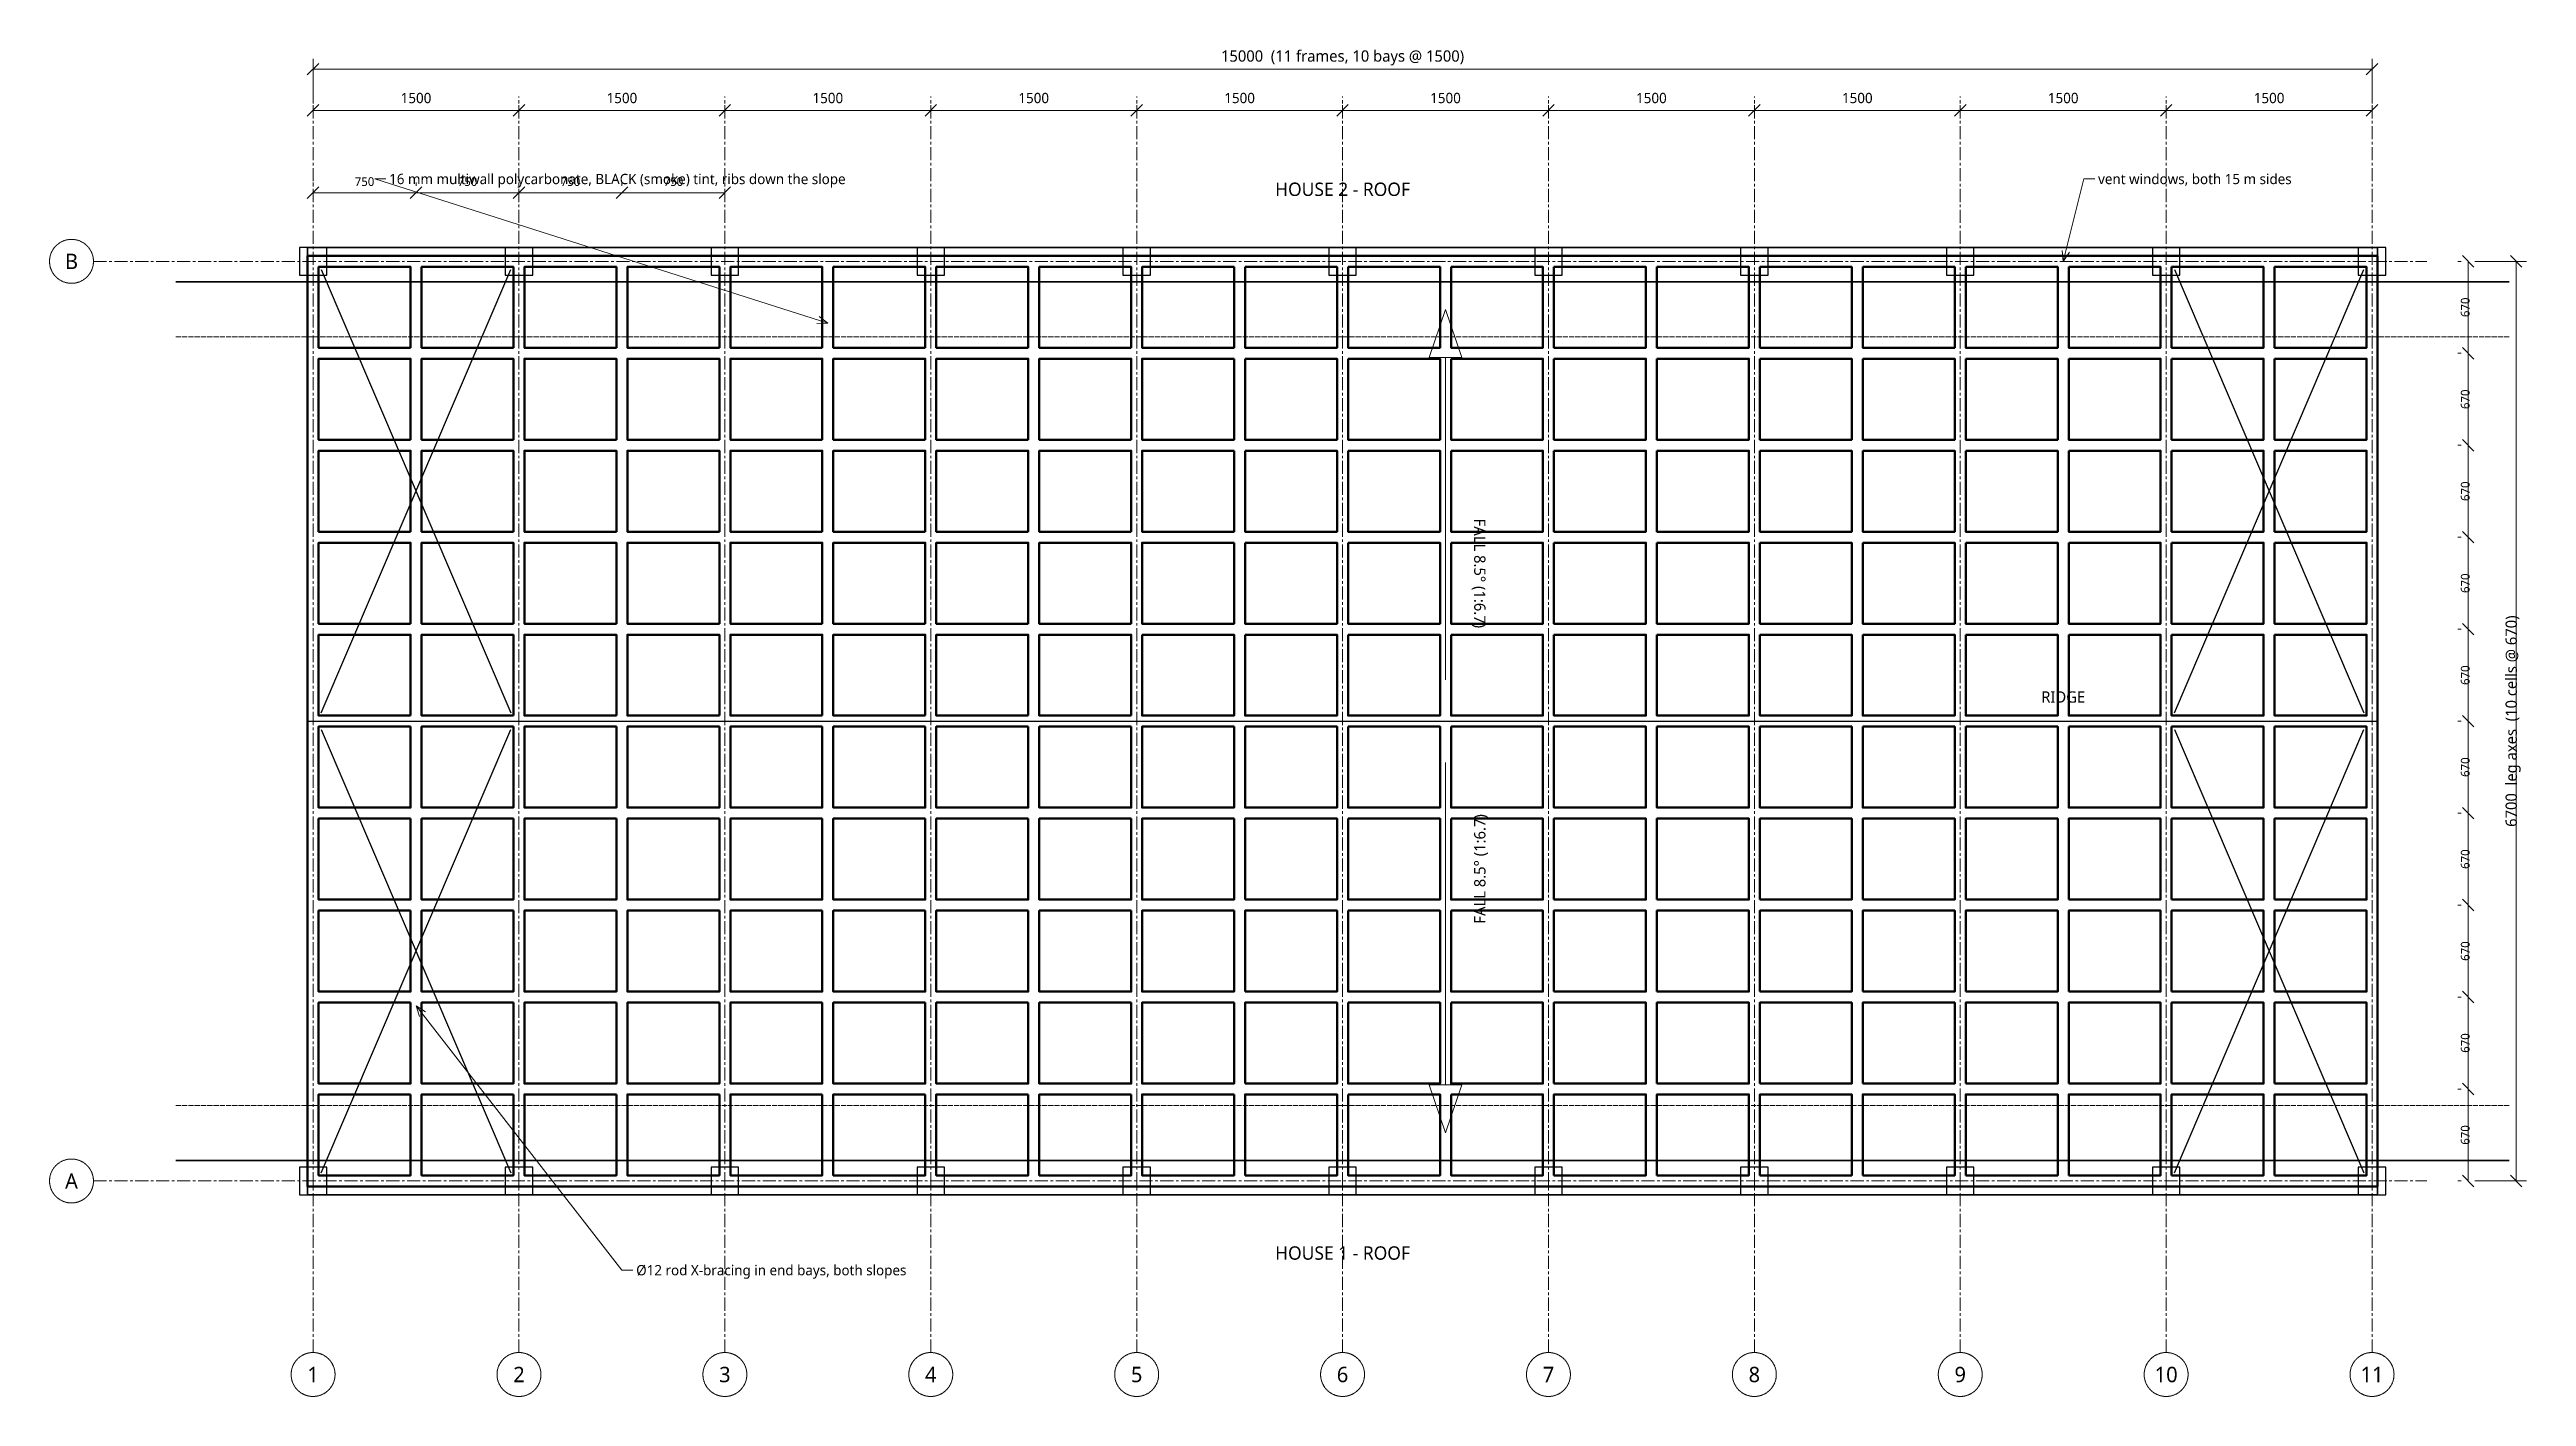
# Model space of a CAD drawing. Header units: millimetres. Extents: x -1920 to 25224, y -7963 to 28243.
# Drawn here: x -1920 to 16125, y 18430 to 28243 of the extents above; entities that cross this region are included whole.
import ezdxf
from ezdxf.enums import TextEntityAlignment as Align

# ---------------------------------------------------------------- set-up
doc = ezdxf.new("R2010")
doc.units = ezdxf.units.MM
doc.linetypes.add('CENTER', pattern=[5.08, 3.175, -0.635, 0.635, -0.635])
doc.linetypes.add('DASHED', pattern=[1.524, 1.27, -0.254])
for name, color, linetype, lineweight in [('A-ALU', 5, 'CONTINUOUS', 30), ('A-CONC', 8, 'CONTINUOUS', 35), ('A-DIM', 2, 'CONTINUOUS', 18), ('A-GLAZ', 4, 'CONTINUOUS', 35), ('A-GRID', 1, 'CENTER', 18), ('A-TEXT', 7, 'CONTINUOUS', 18), ('S-BRACE', 6, 'CONTINUOUS', 25), ('S-HIDDEN', 8, 'DASHED', 18), ('S-STEEL', 7, 'CONTINUOUS', 50), ('S-STEEL-THIN', 7, 'CONTINUOUS', 25)]:
    doc.layers.add(name, color=color, linetype=linetype, lineweight=lineweight)
doc.styles.add('OpenSans', font='OpenSans-Regular.ttf')

msp = doc.modelspace()

# ---------------------------------------------------------------- texts
at = {"layer": 'A-ALU', "style": 'OpenSans'}
msp.add_text('RIDGE', height=82.5, dxfattribs=at).set_placement((12750, 23460), align=Align.BOTTOM_CENTER)
at = {"layer": 'A-DIM', "style": 'OpenSans'}
for s, height, p in [('15000  (11 frames, 10 bays @ 1500)', 82.5, (7500, 28130)), ('1500', 75, (750, 27830)), ('1500', 75, (2250, 27830)), ('1500', 75, (3750, 27830)), ('1500', 75, (5250, 27830)), ('1500', 75, (6750, 27830)), ('1500', 75, (8250, 27830)), ('1500', 75, (9750, 27830)), ('1500', 75, (11250, 27830)), ('1500', 75, (12750, 27830)), ('1500', 75, (14250, 27830)), ('750', 63.8, (375, 27230)), ('750', 63.8, (1125, 27230)), ('750', 63.8, (1875, 27230)), ('750', 63.8, (2625, 27230))]:
    msp.add_text(s, height=height, dxfattribs=at).set_placement(p, align=Align.BOTTOM_CENTER)
for s, height, p in [('670', 63.8, (15730, 26365)), ('670', 63.8, (15730, 25695)), ('670', 63.8, (15730, 25025)), ('670', 63.8, (15730, 24355)), ('6700  leg axes  (10 cells @ 670)', 82.5, (16080, 23350)), ('670', 63.8, (15730, 23685)), ('670', 63.8, (15730, 23015)), ('670', 63.8, (15730, 22345)), ('670', 63.8, (15730, 21675)), ('670', 63.8, (15730, 21005)), ('670', 63.8, (15730, 20335))]:
    msp.add_text(s, height=height, rotation=90, dxfattribs=at).set_placement(p, align=Align.BOTTOM_CENTER)
at = {"layer": 'A-GRID', "style": 'OpenSans'}
for s, height, p in [('B', 112, (-1760, 26700)), ('A', 112, (-1760, 20000)), ('1', 112, (0, 18590)), ('2', 112, (1500, 18590)), ('3', 112, (3000, 18590)), ('4', 112, (4500, 18590)), ('5', 112, (6000, 18590)), ('6', 112, (7500, 18590)), ('7', 112, (9000, 18590)), ('8', 112, (10500, 18590)), ('9', 112, (12000, 18590)), ('10', 112.5, (13500, 18590)), ('11', 112.5, (15000, 18590))]:
    msp.add_text(s, height=height, dxfattribs=at).set_placement(p, align=Align.MIDDLE_CENTER)
at = {"layer": 'A-TEXT', "style": 'OpenSans'}
for s, p in [('16 mm multiwall polycarbonate, BLACK (smoke) tint, ribs down the slope', (554, 27300)), ('vent windows, both 15 m sides', (13004, 27300)), ('Ø12 rod X-bracing in end bays, both slopes', (2354, 19350))]:
    msp.add_text(s, height=75, dxfattribs=at).set_placement(p, align=Align.MIDDLE_LEFT)
for s, p in [('HOUSE 2 - ROOF', (7500, 27225)), ('HOUSE 1 - ROOF', (7500, 19475))]:
    msp.add_text(s, height=97.5, dxfattribs=at).set_placement(p, align=Align.MIDDLE_CENTER)
for rotation, p in [(-90, (8500, 24825)), (90, (8500, 21875))]:
    msp.add_text('FALL 8.5° (1:6.7)', height=82.5, rotation=rotation, dxfattribs=at).set_placement(p, align=Align.MIDDLE_LEFT)

# ---------------------------------------------------------------- linework, layer by layer
at = {"layer": 'A-ALU'}
msp.add_lwpolyline([(-40, 23350), (15040, 23350)], dxfattribs=at)
at = {"layer": 'A-CONC'}
for points in [[(-1000, 26550), (16000, 26550)], [(-1000, 20150), (16000, 20150)]]:
    msp.add_lwpolyline(points, dxfattribs=at)
at = {"layer": 'A-DIM'}
for points in [[(0, 27850), (0, 28175)], [(15000, 27850), (15000, 28175)], [(-42, 28058), (42, 28142)], [(0, 28100), (15000, 28100)], [(14958, 28058), (15042, 28142)], [(-42, 27758), (42, 27842)], [(0, 27850), (0, 27875)], [(0, 27800), (1500, 27800)], [(1458, 27758), (1542, 27842)], [(1458, 27758), (1542, 27842)], [(1500, 27850), (1500, 27875)], [(1500, 27850), (1500, 27875)], [(1500, 27800), (3000, 27800)], [(2958, 27758), (3042, 27842)], [(2958, 27758), (3042, 27842)], [(3000, 27850), (3000, 27875)], [(3000, 27850), (3000, 27875)], [(3000, 27800), (4500, 27800)], [(4458, 27758), (4542, 27842)], [(4458, 27758), (4542, 27842)], [(4500, 27850), (4500, 27875)], [(4500, 27850), (4500, 27875)], [(4500, 27800), (6000, 27800)], [(5958, 27758), (6042, 27842)], [(5958, 27758), (6042, 27842)], [(6000, 27850), (6000, 27875)], [(6000, 27850), (6000, 27875)], [(6000, 27800), (7500, 27800)], [(7458, 27758), (7542, 27842)], [(7458, 27758), (7542, 27842)], [(7500, 27850), (7500, 27875)], [(7500, 27850), (7500, 27875)], [(7500, 27800), (9000, 27800)], [(8958, 27758), (9042, 27842)], [(8958, 27758), (9042, 27842)], [(9000, 27850), (9000, 27875)], [(9000, 27850), (9000, 27875)], [(9000, 27800), (10500, 27800)], [(10458, 27758), (10542, 27842)], [(10458, 27758), (10542, 27842)], [(10500, 27850), (10500, 27875)], [(10500, 27850), (10500, 27875)], [(10500, 27800), (12000, 27800)], [(11958, 27758), (12042, 27842)], [(11958, 27758), (12042, 27842)], [(12000, 27850), (12000, 27875)], [(12000, 27850), (12000, 27875)], [(12000, 27800), (13500, 27800)], [(13458, 27758), (13542, 27842)], [(13458, 27758), (13542, 27842)], [(13500, 27850), (13500, 27875)], [(13500, 27850), (13500, 27875)], [(13500, 27800), (15000, 27800)], [(14958, 27758), (15042, 27842)], [(15000, 27850), (15000, 27875)], [(0, 27250), (0, 27275)], [(750, 27250), (750, 27275)], [(750, 27250), (750, 27275)], [(1500, 27250), (1500, 27275)], [(1500, 27250), (1500, 27275)], [(2250, 27250), (2250, 27275)], [(2250, 27250), (2250, 27275)], [(3000, 27250), (3000, 27275)], [(-42, 27158), (42, 27242)], [(0, 27200), (750, 27200)], [(708, 27158), (792, 27242)], [(708, 27158), (792, 27242)], [(750, 27200), (1500, 27200)], [(1458, 27158), (1542, 27242)], [(1458, 27158), (1542, 27242)], [(1500, 27200), (2250, 27200)], [(2208, 27158), (2292, 27242)], [(2208, 27158), (2292, 27242)], [(2250, 27200), (3000, 27200)], [(2958, 27158), (3042, 27242)], [(15742, 26658), (15658, 26742)], [(16092, 26658), (16008, 26742)], [(15650, 26700), (15625, 26700)], [(15700, 26030), (15700, 26700)], [(15750, 26700), (16125, 26700)], [(16050, 20000), (16050, 26700)], [(15650, 26030), (15625, 26030)], [(15650, 26030), (15625, 26030)], [(15742, 25988), (15658, 26072)], [(15742, 25988), (15658, 26072)], [(15700, 25360), (15700, 26030)], [(15650, 25360), (15625, 25360)], [(15650, 25360), (15625, 25360)], [(15742, 25318), (15658, 25402)], [(15742, 25318), (15658, 25402)], [(15700, 24690), (15700, 25360)], [(15742, 24648), (15658, 24732)], [(15742, 24648), (15658, 24732)], [(15650, 24690), (15625, 24690)], [(15650, 24690), (15625, 24690)], [(15700, 24020), (15700, 24690)], [(15650, 24020), (15625, 24020)], [(15650, 24020), (15625, 24020)], [(15742, 23978), (15658, 24062)], [(15742, 23978), (15658, 24062)], [(15700, 23350), (15700, 24020)], [(15650, 23350), (15625, 23350)], [(15650, 23350), (15625, 23350)], [(15742, 23308), (15658, 23392)], [(15742, 23308), (15658, 23392)], [(15700, 22680), (15700, 23350)], [(15650, 22680), (15625, 22680)], [(15650, 22680), (15625, 22680)], [(15742, 22638), (15658, 22722)], [(15742, 22638), (15658, 22722)], [(15700, 22010), (15700, 22680)], [(15742, 21968), (15658, 22052)], [(15742, 21968), (15658, 22052)], [(15650, 22010), (15625, 22010)], [(15650, 22010), (15625, 22010)], [(15700, 21340), (15700, 22010)], [(15650, 21340), (15625, 21340)], [(15650, 21340), (15625, 21340)], [(15742, 21298), (15658, 21382)], [(15742, 21298), (15658, 21382)], [(15700, 20670), (15700, 21340)], [(15650, 20670), (15625, 20670)], [(15650, 20670), (15625, 20670)], [(15742, 20628), (15658, 20712)], [(15742, 20628), (15658, 20712)], [(15700, 20000), (15700, 20670)], [(15742, 19958), (15658, 20042)], [(16092, 19958), (16008, 20042)], [(15650, 20000), (15625, 20000)], [(15750, 20000), (16125, 20000)]]:
    msp.add_lwpolyline(points, dxfattribs=at)
at = {"layer": 'A-GLAZ'}
msp.add_lwpolyline([(-40, 19900), (15040, 19900), (15040, 26800), (-40, 26800)], close=True, dxfattribs=at)
at = {"layer": 'A-GRID', "linetype": 'CENTER', "ltscale": 30}
for points in [[(0, 18750), (0, 27900)], [(1500, 18750), (1500, 27900)], [(3000, 18750), (3000, 27900)], [(4500, 18750), (4500, 27900)], [(6000, 18750), (6000, 27900)], [(7500, 18750), (7500, 27900)], [(9000, 18750), (9000, 27900)], [(10500, 18750), (10500, 27900)], [(12000, 18750), (12000, 27900)], [(13500, 18750), (13500, 27900)], [(15000, 18750), (15000, 27900)], [(-1600, 26700), (15400, 26700)], [(-1600, 20000), (15400, 20000)]]:
    msp.add_lwpolyline(points, dxfattribs=at)
at = {"layer": 'A-GRID'}
for centre in [(-1760, 26700), (-1760, 20000), (0, 18590), (1500, 18590), (3000, 18590), (4500, 18590), (6000, 18590), (7500, 18590), (9000, 18590), (10500, 18590), (12000, 18590), (13500, 18590), (15000, 18590)]:
    msp.add_circle(centre, 160, dxfattribs=at)
at = {"layer": 'A-TEXT'}
for points in [[(3750, 26250), (450, 27300)], [(450, 27300), (530, 27300)], [(12750, 26700), (12900, 27300)], [(12900, 27300), (12980, 27300)], [(12750, 26700), (12742, 26780)], [(12750, 26700), (12795, 26766)], [(3750, 26250), (3670, 26247)], [(3750, 26250), (3687, 26299)], [(8250, 23650), (8250, 26000)], [(8250, 23050), (8250, 20700)], [(750, 21275), (2250, 19350)], [(750, 21275), (818, 21233)], [(750, 21275), (775, 21199)], [(2250, 19350), (2330, 19350)]]:
    msp.add_lwpolyline(points, dxfattribs=at)
for points in [[(8250, 26350), (8130, 26000), (8370, 26000)], [(8250, 20350), (8130, 20700), (8370, 20700)]]:
    msp.add_lwpolyline(points, close=True, dxfattribs=at)
at = {"layer": 'S-BRACE'}
for points in [[(60, 23410), (1440, 26640)], [(60, 26640), (1440, 23410)], [(13560, 23410), (14940, 26640)], [(13560, 26640), (14940, 23410)], [(60, 20060), (1440, 23290)], [(60, 23290), (1440, 20060)], [(13560, 20060), (14940, 23290)], [(13560, 23290), (14940, 20060)]]:
    msp.add_lwpolyline(points, dxfattribs=at)
at = {"layer": 'S-HIDDEN', "linetype": 'DASHED', "ltscale": 30}
for points in [[(-1000, 26150), (16000, 26150)], [(-1000, 20550), (16000, 20550)]]:
    msp.add_lwpolyline(points, dxfattribs=at)
at = {"layer": 'S-STEEL'}
for points in [[(0, 19960), (-40, 19960), (-40, 26740), (0, 26740), (40, 26740), (1460, 26740), (1540, 26740), (2960, 26740), (3040, 26740), (4460, 26740), (4540, 26740), (5960, 26740), (6040, 26740), (7460, 26740), (7540, 26740), (8960, 26740), (9040, 26740), (10460, 26740), (10540, 26740), (11960, 26740), (12040, 26740), (13460, 26740), (13540, 26740), (14960, 26740), (15000, 26740), (15040, 26740), (15040, 19960), (15000, 19960), (14960, 19960), (13540, 19960), (13460, 19960), (12040, 19960), (11960, 19960), (10540, 19960), (10460, 19960), (9040, 19960), (8960, 19960), (7540, 19960), (7460, 19960), (6040, 19960), (5960, 19960), (4540, 19960), (4460, 19960), (3040, 19960), (2960, 19960), (1540, 19960), (1460, 19960), (40, 19960), (0, 19960)], [(710, 26070), (710, 26660), (40, 26660), (40, 26070), (710, 26070)], [(1460, 26070), (1460, 26660), (790, 26660), (790, 26070), (1460, 26070)], [(2210, 26070), (2210, 26660), (1540, 26660), (1540, 26070), (2210, 26070)], [(2960, 26070), (2960, 26660), (2290, 26660), (2290, 26070), (2960, 26070)], [(3710, 26070), (3710, 26660), (3040, 26660), (3040, 26070), (3710, 26070)], [(4460, 26070), (4460, 26660), (3790, 26660), (3790, 26070), (4460, 26070)], [(5210, 26070), (5210, 26660), (4540, 26660), (4540, 26070), (5210, 26070)], [(5960, 26070), (5960, 26660), (5290, 26660), (5290, 26070), (5960, 26070)], [(6710, 26660), (6040, 26660), (6040, 26070), (6710, 26070), (6710, 26660)], [(6790, 26660), (6790, 26070), (7460, 26070), (7460, 26660), (6790, 26660)], [(7540, 26660), (7540, 26070), (8210, 26070), (8210, 26660), (7540, 26660)], [(8290, 26660), (8290, 26070), (8960, 26070), (8960, 26660), (8290, 26660)], [(9040, 26660), (9040, 26070), (9710, 26070), (9710, 26660), (9040, 26660)], [(9790, 26660), (9790, 26070), (10460, 26070), (10460, 26660), (9790, 26660)], [(10540, 26660), (10540, 26070), (11210, 26070), (11210, 26660), (10540, 26660)], [(11290, 26660), (11290, 26070), (11960, 26070), (11960, 26660), (11290, 26660)], [(12040, 26660), (12040, 26070), (12710, 26070), (12710, 26660), (12040, 26660)], [(12790, 26660), (12790, 26070), (13460, 26070), (13460, 26660), (12790, 26660)], [(13540, 26660), (13540, 26070), (14210, 26070), (14210, 26660), (13540, 26660)], [(14290, 26660), (14290, 26070), (14960, 26070), (14960, 26660), (14290, 26660)], [(710, 25400), (710, 25990), (40, 25990), (40, 25400), (710, 25400)], [(1460, 25400), (1460, 25990), (790, 25990), (790, 25400), (1460, 25400)], [(2210, 25400), (2210, 25990), (1540, 25990), (1540, 25400), (2210, 25400)], [(2960, 25400), (2960, 25990), (2290, 25990), (2290, 25400), (2960, 25400)], [(3710, 25400), (3710, 25990), (3040, 25990), (3040, 25400), (3710, 25400)], [(4460, 25400), (4460, 25990), (3790, 25990), (3790, 25400), (4460, 25400)], [(5210, 25400), (5210, 25990), (4540, 25990), (4540, 25400), (5210, 25400)], [(5960, 25400), (5960, 25990), (5290, 25990), (5290, 25400), (5960, 25400)], [(6710, 25990), (6040, 25990), (6040, 25400), (6710, 25400), (6710, 25990)], [(6790, 25990), (6790, 25400), (7460, 25400), (7460, 25990), (6790, 25990)], [(7540, 25990), (7540, 25400), (8210, 25400), (8210, 25990), (7540, 25990)], [(8290, 25990), (8290, 25400), (8960, 25400), (8960, 25990), (8290, 25990)], [(9040, 25990), (9040, 25400), (9710, 25400), (9710, 25990), (9040, 25990)], [(9790, 25990), (9790, 25400), (10460, 25400), (10460, 25990), (9790, 25990)], [(10540, 25990), (10540, 25400), (11210, 25400), (11210, 25990), (10540, 25990)], [(11290, 25990), (11290, 25400), (11960, 25400), (11960, 25990), (11290, 25990)], [(12040, 25990), (12040, 25400), (12710, 25400), (12710, 25990), (12040, 25990)], [(12790, 25990), (12790, 25400), (13460, 25400), (13460, 25990), (12790, 25990)], [(13540, 25990), (13540, 25400), (14210, 25400), (14210, 25990), (13540, 25990)], [(14290, 25990), (14290, 25400), (14960, 25400), (14960, 25990), (14290, 25990)], [(710, 24730), (710, 25320), (40, 25320), (40, 24730), (710, 24730)], [(1460, 24730), (1460, 25320), (790, 25320), (790, 24730), (1460, 24730)], [(2210, 24730), (2210, 25320), (1540, 25320), (1540, 24730), (2210, 24730)], [(2960, 24730), (2960, 25320), (2290, 25320), (2290, 24730), (2960, 24730)], [(3710, 24730), (3710, 25320), (3040, 25320), (3040, 24730), (3710, 24730)], [(4460, 24730), (4460, 25320), (3790, 25320), (3790, 24730), (4460, 24730)], [(5210, 24730), (5210, 25320), (4540, 25320), (4540, 24730), (5210, 24730)], [(5960, 24730), (5960, 25320), (5290, 25320), (5290, 24730), (5960, 24730)], [(6710, 25320), (6040, 25320), (6040, 24730), (6710, 24730), (6710, 25320)], [(6790, 25320), (6790, 24730), (7460, 24730), (7460, 25320), (6790, 25320)], [(7540, 25320), (7540, 24730), (8210, 24730), (8210, 25320), (7540, 25320)], [(8290, 25320), (8290, 24730), (8960, 24730), (8960, 25320), (8290, 25320)], [(9040, 25320), (9040, 24730), (9710, 24730), (9710, 25320), (9040, 25320)], [(9790, 25320), (9790, 24730), (10460, 24730), (10460, 25320), (9790, 25320)], [(10540, 25320), (10540, 24730), (11210, 24730), (11210, 25320), (10540, 25320)], [(11290, 25320), (11290, 24730), (11960, 24730), (11960, 25320), (11290, 25320)], [(12040, 25320), (12040, 24730), (12710, 24730), (12710, 25320), (12040, 25320)], [(12790, 25320), (12790, 24730), (13460, 24730), (13460, 25320), (12790, 25320)], [(13540, 25320), (13540, 24730), (14210, 24730), (14210, 25320), (13540, 25320)], [(14290, 25320), (14290, 24730), (14960, 24730), (14960, 25320), (14290, 25320)], [(710, 24060), (710, 24650), (40, 24650), (40, 24060), (710, 24060)], [(1460, 24060), (1460, 24650), (790, 24650), (790, 24060), (1460, 24060)], [(2210, 24060), (2210, 24650), (1540, 24650), (1540, 24060), (2210, 24060)], [(2960, 24060), (2960, 24650), (2290, 24650), (2290, 24060), (2960, 24060)], [(3710, 24060), (3710, 24650), (3040, 24650), (3040, 24060), (3710, 24060)], [(4460, 24060), (4460, 24650), (3790, 24650), (3790, 24060), (4460, 24060)], [(5210, 24060), (5210, 24650), (4540, 24650), (4540, 24060), (5210, 24060)], [(5960, 24060), (5960, 24650), (5290, 24650), (5290, 24060), (5960, 24060)], [(6710, 24650), (6040, 24650), (6040, 24060), (6710, 24060), (6710, 24650)], [(6790, 24650), (6790, 24060), (7460, 24060), (7460, 24650), (6790, 24650)], [(7540, 24650), (7540, 24060), (8210, 24060), (8210, 24650), (7540, 24650)], [(8290, 24650), (8290, 24060), (8960, 24060), (8960, 24650), (8290, 24650)], [(9040, 24650), (9040, 24060), (9710, 24060), (9710, 24650), (9040, 24650)], [(9790, 24650), (9790, 24060), (10460, 24060), (10460, 24650), (9790, 24650)], [(10540, 24650), (10540, 24060), (11210, 24060), (11210, 24650), (10540, 24650)], [(11290, 24650), (11290, 24060), (11960, 24060), (11960, 24650), (11290, 24650)], [(12040, 24650), (12040, 24060), (12710, 24060), (12710, 24650), (12040, 24650)], [(12790, 24650), (12790, 24060), (13460, 24060), (13460, 24650), (12790, 24650)], [(13540, 24650), (13540, 24060), (14210, 24060), (14210, 24650), (13540, 24650)], [(14290, 24650), (14290, 24060), (14960, 24060), (14960, 24650), (14290, 24650)], [(710, 23390), (710, 23980), (40, 23980), (40, 23390), (710, 23390)], [(1460, 23390), (1460, 23980), (790, 23980), (790, 23390), (1460, 23390)], [(2210, 23390), (2210, 23980), (1540, 23980), (1540, 23390), (2210, 23390)], [(2960, 23390), (2960, 23980), (2290, 23980), (2290, 23390), (2960, 23390)], [(3710, 23390), (3710, 23980), (3040, 23980), (3040, 23390), (3710, 23390)], [(4460, 23390), (4460, 23980), (3790, 23980), (3790, 23390), (4460, 23390)], [(5210, 23390), (5210, 23980), (4540, 23980), (4540, 23390), (5210, 23390)], [(5960, 23390), (5960, 23980), (5290, 23980), (5290, 23390), (5960, 23390)], [(6040, 23980), (6040, 23390), (6710, 23390), (6710, 23980), (6040, 23980)], [(6790, 23980), (6790, 23390), (7460, 23390), (7460, 23980), (6790, 23980)], [(7540, 23980), (7540, 23390), (8210, 23390), (8210, 23980), (7540, 23980)], [(8290, 23980), (8290, 23390), (8960, 23390), (8960, 23980), (8290, 23980)], [(9040, 23980), (9040, 23390), (9710, 23390), (9710, 23980), (9040, 23980)], [(9790, 23980), (9790, 23390), (10460, 23390), (10460, 23980), (9790, 23980)], [(10540, 23980), (10540, 23390), (11210, 23390), (11210, 23980), (10540, 23980)], [(11290, 23980), (11290, 23390), (11960, 23390), (11960, 23980), (11290, 23980)], [(12040, 23980), (12040, 23390), (12710, 23390), (12710, 23980), (12040, 23980)], [(12790, 23980), (12790, 23390), (13460, 23390), (13460, 23980), (12790, 23980)], [(13540, 23980), (13540, 23390), (14210, 23390), (14210, 23980), (13540, 23980)], [(14290, 23980), (14290, 23390), (14960, 23390), (14960, 23980), (14290, 23980)], [(710, 23310), (40, 23310), (40, 22720), (710, 22720), (710, 23310)], [(1460, 23310), (790, 23310), (790, 22720), (1460, 22720), (1460, 23310)], [(2210, 23310), (1540, 23310), (1540, 22720), (2210, 22720), (2210, 23310)], [(2960, 23310), (2290, 23310), (2290, 22720), (2960, 22720), (2960, 23310)], [(3710, 23310), (3040, 23310), (3040, 22720), (3710, 22720), (3710, 23310)], [(4460, 23310), (3790, 23310), (3790, 22720), (4460, 22720), (4460, 23310)], [(5210, 23310), (4540, 23310), (4540, 22720), (5210, 22720), (5210, 23310)], [(5960, 23310), (5290, 23310), (5290, 22720), (5960, 22720), (5960, 23310)], [(6710, 23310), (6040, 23310), (6040, 22720), (6710, 22720), (6710, 23310)], [(6790, 23310), (6790, 22720), (7460, 22720), (7460, 23310), (6790, 23310)], [(7540, 23310), (7540, 22720), (8210, 22720), (8210, 23310), (7540, 23310)], [(8290, 23310), (8290, 22720), (8960, 22720), (8960, 23310), (8290, 23310)], [(9040, 23310), (9040, 22720), (9710, 22720), (9710, 23310), (9040, 23310)], [(9790, 23310), (9790, 22720), (10460, 22720), (10460, 23310), (9790, 23310)], [(10540, 23310), (10540, 22720), (11210, 22720), (11210, 23310), (10540, 23310)], [(11290, 23310), (11290, 22720), (11960, 22720), (11960, 23310), (11290, 23310)], [(12040, 23310), (12040, 22720), (12710, 22720), (12710, 23310), (12040, 23310)], [(12790, 23310), (12790, 22720), (13460, 22720), (13460, 23310), (12790, 23310)], [(13540, 23310), (13540, 22720), (14210, 22720), (14210, 23310), (13540, 23310)], [(14290, 23310), (14290, 22720), (14960, 22720), (14960, 23310), (14290, 23310)], [(710, 22640), (40, 22640), (40, 22050), (710, 22050), (710, 22640)], [(1460, 22640), (790, 22640), (790, 22050), (1460, 22050), (1460, 22640)], [(2210, 22640), (1540, 22640), (1540, 22050), (2210, 22050), (2210, 22640)], [(2960, 22640), (2290, 22640), (2290, 22050), (2960, 22050), (2960, 22640)], [(3710, 22640), (3040, 22640), (3040, 22050), (3710, 22050), (3710, 22640)], [(4460, 22640), (3790, 22640), (3790, 22050), (4460, 22050), (4460, 22640)], [(5210, 22640), (4540, 22640), (4540, 22050), (5210, 22050), (5210, 22640)], [(5960, 22640), (5290, 22640), (5290, 22050), (5960, 22050), (5960, 22640)], [(6710, 22640), (6040, 22640), (6040, 22050), (6710, 22050), (6710, 22640)], [(6790, 22050), (7460, 22050), (7460, 22640), (6790, 22640), (6790, 22050)], [(7540, 22640), (7540, 22050), (8210, 22050), (8210, 22640), (7540, 22640)], [(8290, 22640), (8290, 22050), (8960, 22050), (8960, 22640), (8290, 22640)], [(9040, 22050), (9710, 22050), (9710, 22640), (9040, 22640), (9040, 22050)], [(9790, 22050), (10460, 22050), (10460, 22640), (9790, 22640), (9790, 22050)], [(10540, 22050), (11210, 22050), (11210, 22640), (10540, 22640), (10540, 22050)], [(11290, 22050), (11960, 22050), (11960, 22640), (11290, 22640), (11290, 22050)], [(12040, 22050), (12710, 22050), (12710, 22640), (12040, 22640), (12040, 22050)], [(12790, 22050), (13460, 22050), (13460, 22640), (12790, 22640), (12790, 22050)], [(13540, 22050), (14210, 22050), (14210, 22640), (13540, 22640), (13540, 22050)], [(14290, 22050), (14960, 22050), (14960, 22640), (14290, 22640), (14290, 22050)], [(710, 21970), (40, 21970), (40, 21380), (710, 21380), (710, 21970)], [(1460, 21970), (790, 21970), (790, 21380), (1460, 21380), (1460, 21970)], [(2210, 21970), (1540, 21970), (1540, 21380), (2210, 21380), (2210, 21970)], [(2960, 21970), (2290, 21970), (2290, 21380), (2960, 21380), (2960, 21970)], [(3710, 21970), (3040, 21970), (3040, 21380), (3710, 21380), (3710, 21970)], [(4460, 21970), (3790, 21970), (3790, 21380), (4460, 21380), (4460, 21970)], [(5210, 21970), (4540, 21970), (4540, 21380), (5210, 21380), (5210, 21970)], [(5960, 21970), (5290, 21970), (5290, 21380), (5960, 21380), (5960, 21970)], [(6710, 21970), (6040, 21970), (6040, 21380), (6710, 21380), (6710, 21970)], [(6790, 21380), (7460, 21380), (7460, 21970), (6790, 21970), (6790, 21380)], [(7540, 21970), (7540, 21380), (8210, 21380), (8210, 21970), (7540, 21970)], [(8290, 21970), (8290, 21380), (8960, 21380), (8960, 21970), (8290, 21970)], [(9040, 21380), (9710, 21380), (9710, 21970), (9040, 21970), (9040, 21380)], [(9790, 21380), (10460, 21380), (10460, 21970), (9790, 21970), (9790, 21380)], [(10540, 21380), (11210, 21380), (11210, 21970), (10540, 21970), (10540, 21380)], [(11290, 21380), (11960, 21380), (11960, 21970), (11290, 21970), (11290, 21380)], [(12040, 21380), (12710, 21380), (12710, 21970), (12040, 21970), (12040, 21380)], [(12790, 21380), (13460, 21380), (13460, 21970), (12790, 21970), (12790, 21380)], [(13540, 21380), (14210, 21380), (14210, 21970), (13540, 21970), (13540, 21380)], [(14290, 21380), (14960, 21380), (14960, 21970), (14290, 21970), (14290, 21380)], [(710, 21300), (40, 21300), (40, 20710), (710, 20710), (710, 21300)], [(1460, 21300), (790, 21300), (790, 20710), (1460, 20710), (1460, 21300)], [(2210, 21300), (1540, 21300), (1540, 20710), (2210, 20710), (2210, 21300)], [(2960, 21300), (2290, 21300), (2290, 20710), (2960, 20710), (2960, 21300)], [(3710, 21300), (3040, 21300), (3040, 20710), (3710, 20710), (3710, 21300)], [(4460, 21300), (3790, 21300), (3790, 20710), (4460, 20710), (4460, 21300)], [(5210, 21300), (4540, 21300), (4540, 20710), (5210, 20710), (5210, 21300)], [(5960, 21300), (5290, 21300), (5290, 20710), (5960, 20710), (5960, 21300)], [(6710, 21300), (6040, 21300), (6040, 20710), (6710, 20710), (6710, 21300)], [(6790, 20710), (7460, 20710), (7460, 21300), (6790, 21300), (6790, 20710)], [(7540, 21300), (7540, 20710), (8210, 20710), (8210, 21300), (7540, 21300)], [(8290, 21300), (8290, 20710), (8960, 20710), (8960, 21300), (8290, 21300)], [(9040, 20710), (9710, 20710), (9710, 21300), (9040, 21300), (9040, 20710)], [(9790, 20710), (10460, 20710), (10460, 21300), (9790, 21300), (9790, 20710)], [(10540, 20710), (11210, 20710), (11210, 21300), (10540, 21300), (10540, 20710)], [(11290, 20710), (11960, 20710), (11960, 21300), (11290, 21300), (11290, 20710)], [(12040, 20710), (12710, 20710), (12710, 21300), (12040, 21300), (12040, 20710)], [(12790, 20710), (13460, 20710), (13460, 21300), (12790, 21300), (12790, 20710)], [(13540, 20710), (14210, 20710), (14210, 21300), (13540, 21300), (13540, 20710)], [(14290, 20710), (14960, 20710), (14960, 21300), (14290, 21300), (14290, 20710)], [(710, 20630), (40, 20630), (40, 20040), (710, 20040), (710, 20630)], [(1460, 20630), (790, 20630), (790, 20040), (1460, 20040), (1460, 20630)], [(2210, 20630), (1540, 20630), (1540, 20040), (2210, 20040), (2210, 20630)], [(2960, 20630), (2290, 20630), (2290, 20040), (2960, 20040), (2960, 20630)], [(3710, 20630), (3040, 20630), (3040, 20040), (3710, 20040), (3710, 20630)], [(4460, 20630), (3790, 20630), (3790, 20040), (4460, 20040), (4460, 20630)], [(5210, 20630), (4540, 20630), (4540, 20040), (5210, 20040), (5210, 20630)], [(5960, 20630), (5290, 20630), (5290, 20040), (5960, 20040), (5960, 20630)], [(6710, 20630), (6040, 20630), (6040, 20040), (6710, 20040), (6710, 20630)], [(6790, 20040), (7460, 20040), (7460, 20630), (6790, 20630), (6790, 20040)], [(7540, 20630), (7540, 20040), (8210, 20040), (8210, 20630), (7540, 20630)], [(8290, 20630), (8290, 20040), (8960, 20040), (8960, 20630), (8290, 20630)], [(9040, 20040), (9710, 20040), (9710, 20630), (9040, 20630), (9040, 20040)], [(9790, 20040), (10460, 20040), (10460, 20630), (9790, 20630), (9790, 20040)], [(10540, 20040), (11210, 20040), (11210, 20630), (10540, 20630), (10540, 20040)], [(11290, 20040), (11960, 20040), (11960, 20630), (11290, 20630), (11290, 20040)], [(12040, 20040), (12710, 20040), (12710, 20630), (12040, 20630), (12040, 20040)], [(12790, 20040), (13460, 20040), (13460, 20630), (12790, 20630), (12790, 20040)], [(13540, 20040), (14210, 20040), (14210, 20630), (13540, 20630), (13540, 20040)], [(14290, 20040), (14960, 20040), (14960, 20630), (14290, 20630), (14290, 20040)]]:
    msp.add_lwpolyline(points, close=True, dxfattribs=at)
at = {"layer": 'S-STEEL-THIN'}
for points in [[(-100, 26600), (100, 26600), (100, 26800), (-100, 26800)], [(1400, 26600), (1600, 26600), (1600, 26800), (1400, 26800)], [(2900, 26600), (3100, 26600), (3100, 26800), (2900, 26800)], [(4400, 26600), (4600, 26600), (4600, 26800), (4400, 26800)], [(5900, 26600), (6100, 26600), (6100, 26800), (5900, 26800)], [(7400, 26600), (7600, 26600), (7600, 26800), (7400, 26800)], [(8900, 26600), (9100, 26600), (9100, 26800), (8900, 26800)], [(10400, 26600), (10600, 26600), (10600, 26800), (10400, 26800)], [(11900, 26600), (12100, 26600), (12100, 26800), (11900, 26800)], [(13400, 26600), (13600, 26600), (13600, 26800), (13400, 26800)], [(14900, 26600), (15100, 26600), (15100, 26800), (14900, 26800)], [(-100, 19900), (100, 19900), (100, 20100), (-100, 20100)], [(1400, 19900), (1600, 19900), (1600, 20100), (1400, 20100)], [(2900, 19900), (3100, 19900), (3100, 20100), (2900, 20100)], [(4400, 19900), (4600, 19900), (4600, 20100), (4400, 20100)], [(5900, 19900), (6100, 19900), (6100, 20100), (5900, 20100)], [(7400, 19900), (7600, 19900), (7600, 20100), (7400, 20100)], [(8900, 19900), (9100, 19900), (9100, 20100), (8900, 20100)], [(10400, 19900), (10600, 19900), (10600, 20100), (10400, 20100)], [(11900, 19900), (12100, 19900), (12100, 20100), (11900, 20100)], [(13400, 19900), (13600, 19900), (13600, 20100), (13400, 20100)], [(14900, 19900), (15100, 19900), (15100, 20100), (14900, 20100)]]:
    msp.add_lwpolyline(points, close=True, dxfattribs=at)

msp.set_redraw_order([(e.dxf.handle, doc.entitydb.next_handle()) for e in msp.query("TEXT MTEXT ATTDEF DIMENSION ARC_DIMENSION")])  # texts and dimensions are drawn at this point

doc.saveas('drawing.dxf')
